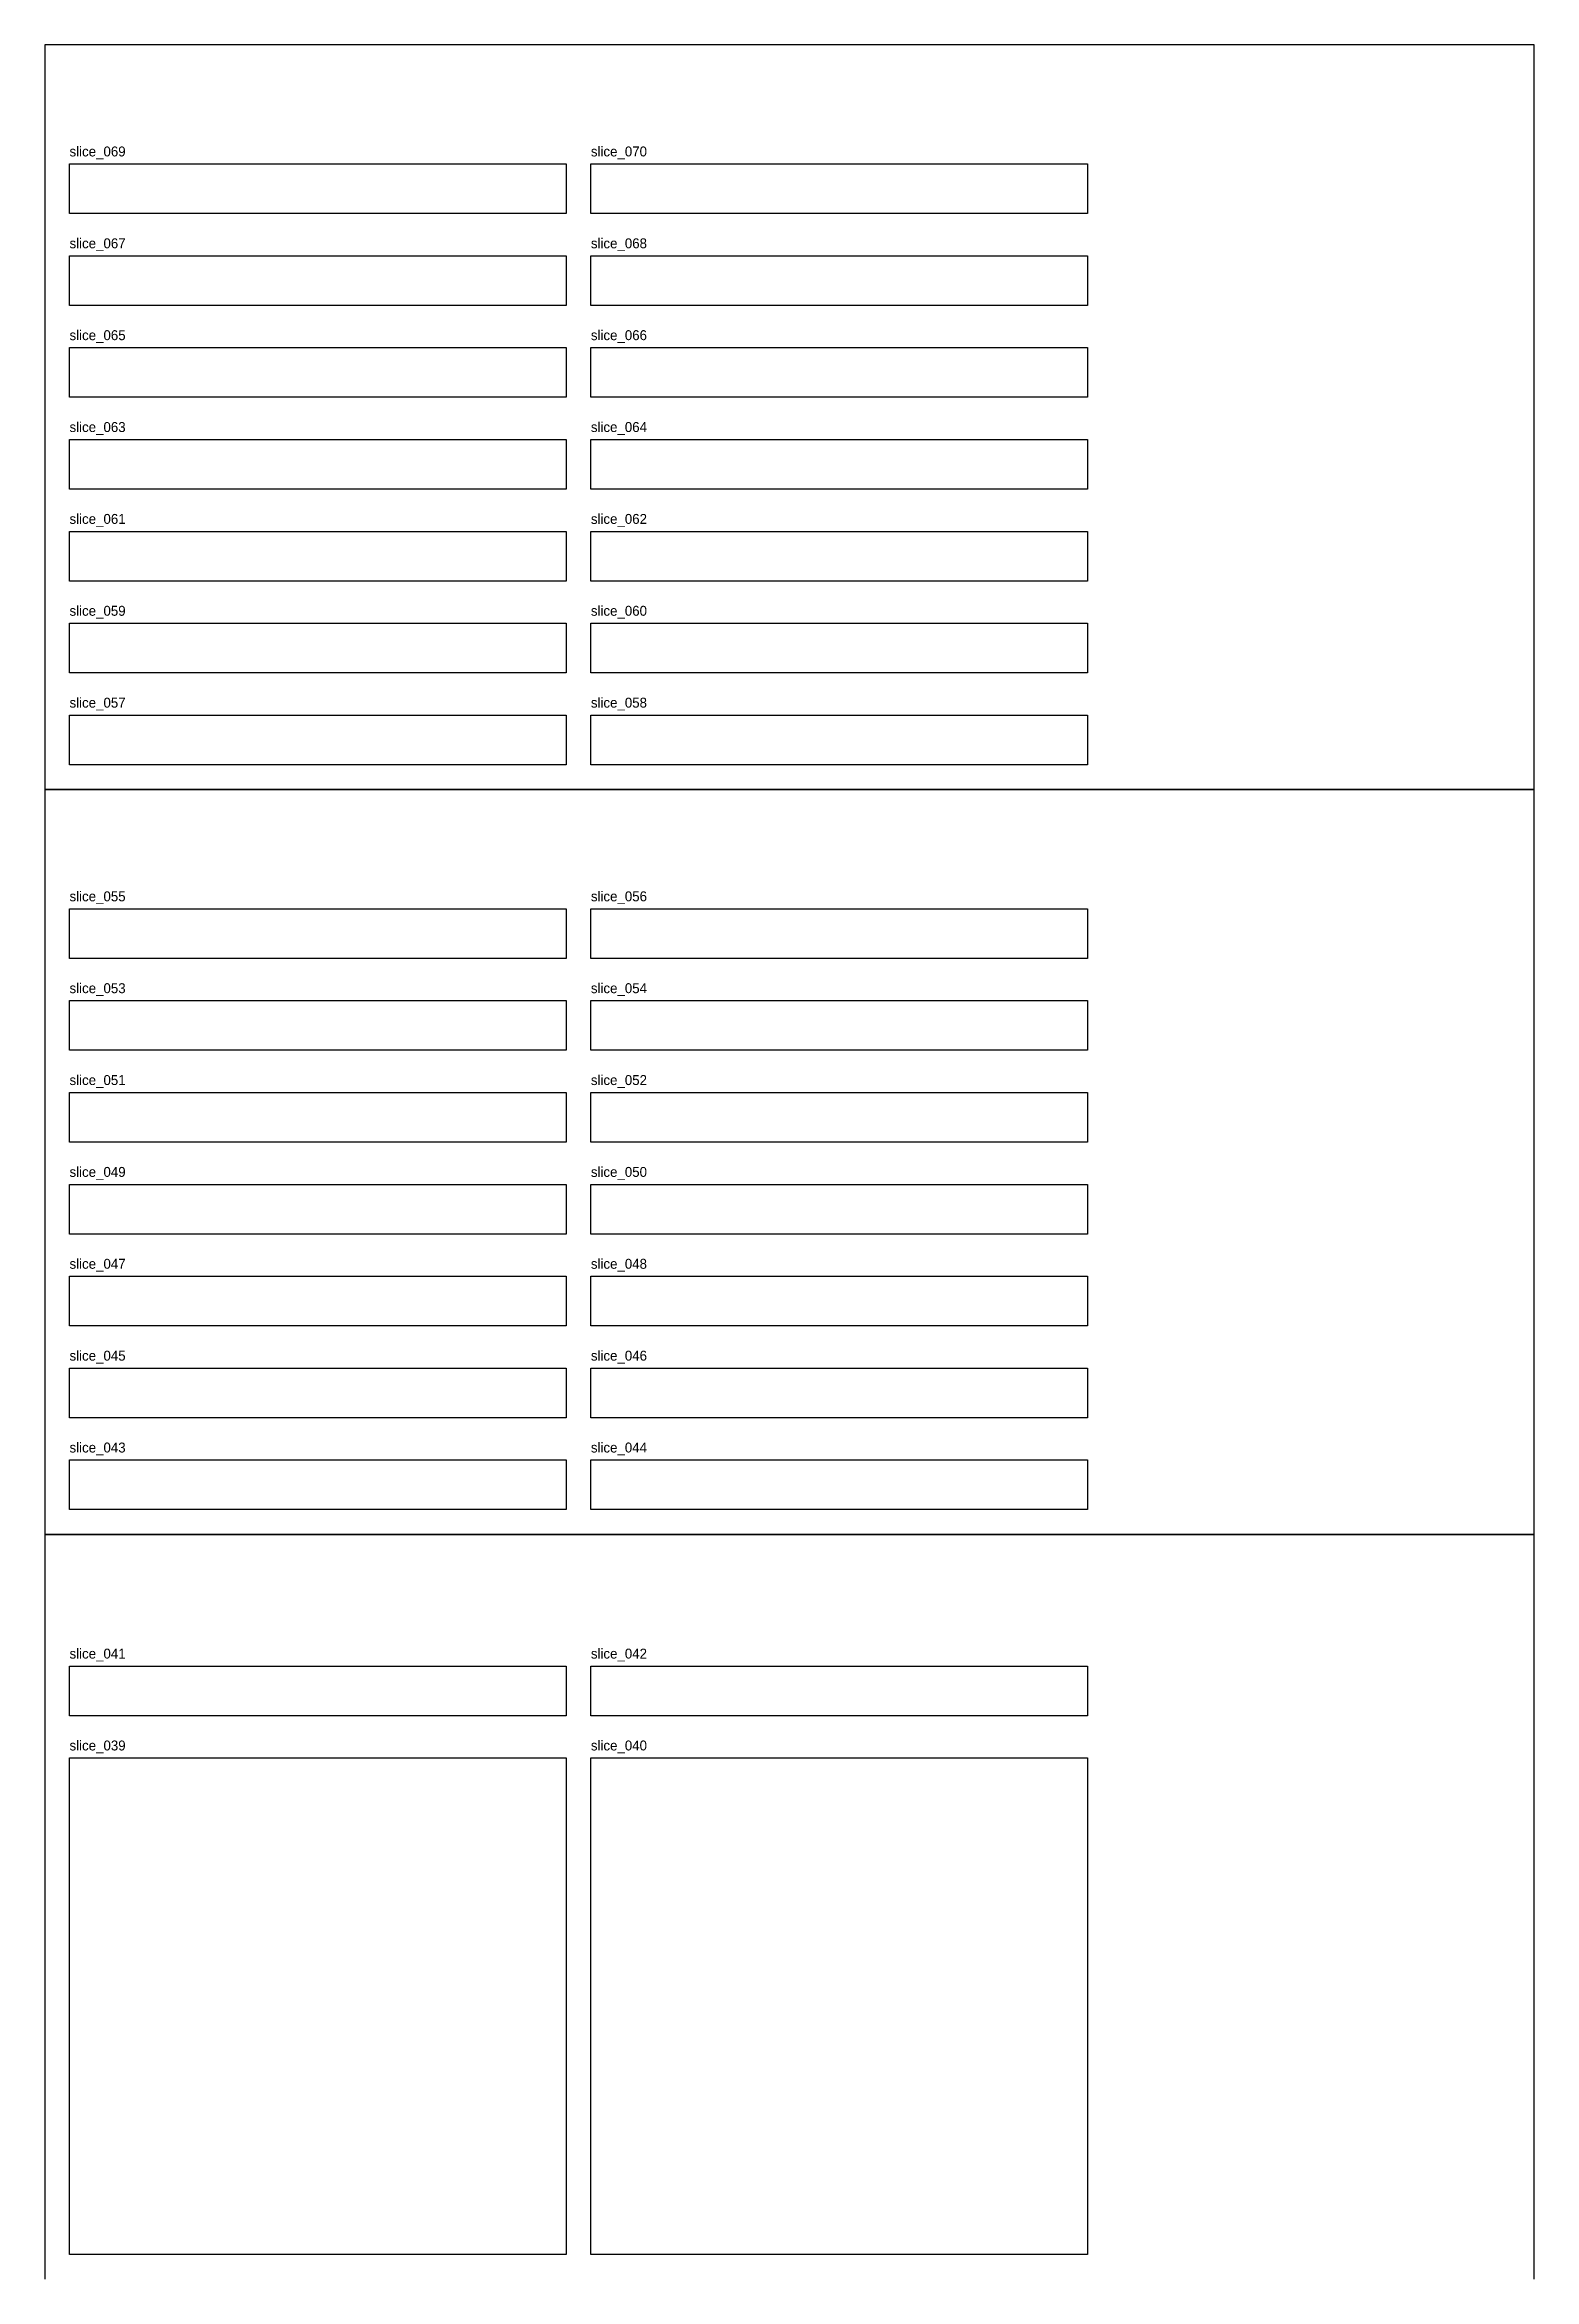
# Model space of a CAD drawing. Header units: metres. Extents: x 0 to 600, y 0 to 6600.
# Drawn here: x 0 to 600, y 5700 to 6600 of the extents above; entities that cross this region are included whole.
import ezdxf

# ---------------------------------------------------------------- set-up
doc = ezdxf.new("R2010")
doc.units = ezdxf.units.M

msp = doc.modelspace()

# ---------------------------------------------------------------- texts
at = {"layer": 'slice_039'}
msp.add_text('slice_039', height=4, dxfattribs=at).set_placement((10, 5913))
at = {"layer": 'slice_040'}
msp.add_text('slice_040', height=4, dxfattribs=at).set_placement((220, 5913))
at = {"layer": 'slice_041'}
msp.add_text('slice_041', height=4, dxfattribs=at).set_placement((10, 5950))
at = {"layer": 'slice_042'}
msp.add_text('slice_042', height=4, dxfattribs=at).set_placement((220, 5950))
at = {"layer": 'slice_043'}
msp.add_text('slice_043', height=4, dxfattribs=at).set_placement((10, 6033))
at = {"layer": 'slice_044'}
msp.add_text('slice_044', height=4, dxfattribs=at).set_placement((220, 6033))
at = {"layer": 'slice_045'}
msp.add_text('slice_045', height=4, dxfattribs=at).set_placement((10, 6070))
at = {"layer": 'slice_046'}
msp.add_text('slice_046', height=4, dxfattribs=at).set_placement((220, 6070))
at = {"layer": 'slice_047'}
msp.add_text('slice_047', height=4, dxfattribs=at).set_placement((10, 6107))
at = {"layer": 'slice_048'}
msp.add_text('slice_048', height=4, dxfattribs=at).set_placement((220, 6107))
at = {"layer": 'slice_049'}
msp.add_text('slice_049', height=4, dxfattribs=at).set_placement((10, 6144))
at = {"layer": 'slice_050'}
msp.add_text('slice_050', height=4, dxfattribs=at).set_placement((220, 6144))
at = {"layer": 'slice_051'}
msp.add_text('slice_051', height=4, dxfattribs=at).set_placement((10, 6181))
at = {"layer": 'slice_052'}
msp.add_text('slice_052', height=4, dxfattribs=at).set_placement((220, 6181))
at = {"layer": 'slice_053'}
msp.add_text('slice_053', height=4, dxfattribs=at).set_placement((10, 6218))
at = {"layer": 'slice_054'}
msp.add_text('slice_054', height=4, dxfattribs=at).set_placement((220, 6218))
at = {"layer": 'slice_055'}
msp.add_text('slice_055', height=4, dxfattribs=at).set_placement((10, 6255))
at = {"layer": 'slice_056'}
msp.add_text('slice_056', height=4, dxfattribs=at).set_placement((220, 6255))
at = {"layer": 'slice_057'}
msp.add_text('slice_057', height=4, dxfattribs=at).set_placement((10, 6333))
at = {"layer": 'slice_058'}
msp.add_text('slice_058', height=4, dxfattribs=at).set_placement((220, 6333))
at = {"layer": 'slice_059'}
msp.add_text('slice_059', height=4, dxfattribs=at).set_placement((10, 6370))
at = {"layer": 'slice_060'}
msp.add_text('slice_060', height=4, dxfattribs=at).set_placement((220, 6370))
at = {"layer": 'slice_061'}
msp.add_text('slice_061', height=4, dxfattribs=at).set_placement((10, 6407))
at = {"layer": 'slice_062'}
msp.add_text('slice_062', height=4, dxfattribs=at).set_placement((220, 6407))
at = {"layer": 'slice_063'}
msp.add_text('slice_063', height=4, dxfattribs=at).set_placement((10, 6444))
at = {"layer": 'slice_064'}
msp.add_text('slice_064', height=4, dxfattribs=at).set_placement((220, 6444))
at = {"layer": 'slice_065'}
msp.add_text('slice_065', height=4, dxfattribs=at).set_placement((10, 6481))
at = {"layer": 'slice_066'}
msp.add_text('slice_066', height=4, dxfattribs=at).set_placement((220, 6481))
at = {"layer": 'slice_067'}
msp.add_text('slice_067', height=4, dxfattribs=at).set_placement((10, 6518))
at = {"layer": 'slice_068'}
msp.add_text('slice_068', height=4, dxfattribs=at).set_placement((220, 6518))
at = {"layer": 'slice_069'}
msp.add_text('slice_069', height=4, dxfattribs=at).set_placement((10, 6555))
at = {"layer": 'slice_070'}
msp.add_text('slice_070', height=4, dxfattribs=at).set_placement((220, 6555))

# ---------------------------------------------------------------- linework, layer by layer
at = {"layer": 'sheet_boundary_20'}
for p, q in [((600, 6000), (0, 6000)), ((0, 6000), (0, 5700)), ((600, 5700), (600, 6000))]:
    msp.add_line(p, q, dxfattribs=at)
at = {"layer": 'sheet_boundary_21'}
for p, q in [((600, 6300), (0, 6300)), ((0, 6300), (0, 6000)), ((600, 6000), (600, 6300)), ((0, 6000), (600, 6000))]:
    msp.add_line(p, q, dxfattribs=at)
at = {"layer": 'sheet_boundary_22'}
for p, q in [((600, 6600), (0, 6600)), ((0, 6600), (0, 6300)), ((600, 6300), (600, 6600)), ((0, 6300), (600, 6300))]:
    msp.add_line(p, q, dxfattribs=at)
at = {"layer": 'slice_039'}
for p, q in [((10, 5710), (10, 5910)), ((10, 5910), (210, 5910)), ((210, 5910), (210, 5710)), ((210, 5710), (10, 5710))]:
    msp.add_line(p, q, dxfattribs=at)
at = {"layer": 'slice_040'}
for p, q in [((220, 5710), (220, 5910)), ((220, 5910), (420, 5910)), ((420, 5910), (420, 5710)), ((420, 5710), (220, 5710))]:
    msp.add_line(p, q, dxfattribs=at)
at = {"layer": 'slice_041'}
for p, q in [((10, 5927), (10, 5947)), ((10, 5947), (210, 5947)), ((210, 5947), (210, 5927)), ((210, 5927), (10, 5927))]:
    msp.add_line(p, q, dxfattribs=at)
at = {"layer": 'slice_042'}
for p, q in [((220, 5927), (220, 5947)), ((220, 5947), (420, 5947)), ((420, 5947), (420, 5927)), ((420, 5927), (220, 5927))]:
    msp.add_line(p, q, dxfattribs=at)
at = {"layer": 'slice_043'}
for p, q in [((10, 6010), (10, 6030)), ((10, 6030), (210, 6030)), ((210, 6030), (210, 6010)), ((210, 6010), (10, 6010))]:
    msp.add_line(p, q, dxfattribs=at)
at = {"layer": 'slice_044'}
for p, q in [((220, 6010), (220, 6030)), ((220, 6030), (420, 6030)), ((420, 6030), (420, 6010)), ((420, 6010), (220, 6010))]:
    msp.add_line(p, q, dxfattribs=at)
at = {"layer": 'slice_045'}
for p, q in [((10, 6047), (10, 6067)), ((10, 6067), (210, 6067)), ((210, 6067), (210, 6047)), ((210, 6047), (10, 6047))]:
    msp.add_line(p, q, dxfattribs=at)
at = {"layer": 'slice_046'}
for p, q in [((220, 6047), (220, 6067)), ((220, 6067), (420, 6067)), ((420, 6067), (420, 6047)), ((420, 6047), (220, 6047))]:
    msp.add_line(p, q, dxfattribs=at)
at = {"layer": 'slice_047'}
for p, q in [((10, 6084), (10, 6104)), ((10, 6104), (210, 6104)), ((210, 6104), (210, 6084)), ((210, 6084), (10, 6084))]:
    msp.add_line(p, q, dxfattribs=at)
at = {"layer": 'slice_048'}
for p, q in [((220, 6084), (220, 6104)), ((220, 6104), (420, 6104)), ((420, 6104), (420, 6084)), ((420, 6084), (220, 6084))]:
    msp.add_line(p, q, dxfattribs=at)
at = {"layer": 'slice_049'}
for p, q in [((10, 6121), (10, 6141)), ((10, 6141), (210, 6141)), ((210, 6141), (210, 6121)), ((210, 6121), (10, 6121))]:
    msp.add_line(p, q, dxfattribs=at)
at = {"layer": 'slice_050'}
for p, q in [((220, 6121), (220, 6141)), ((220, 6141), (420, 6141)), ((420, 6141), (420, 6121)), ((420, 6121), (220, 6121))]:
    msp.add_line(p, q, dxfattribs=at)
at = {"layer": 'slice_051'}
for p, q in [((10, 6158), (10, 6178)), ((10, 6178), (210, 6178)), ((210, 6178), (210, 6158)), ((210, 6158), (10, 6158))]:
    msp.add_line(p, q, dxfattribs=at)
at = {"layer": 'slice_052'}
for p, q in [((220, 6158), (220, 6178)), ((220, 6178), (420, 6178)), ((420, 6178), (420, 6158)), ((420, 6158), (220, 6158))]:
    msp.add_line(p, q, dxfattribs=at)
at = {"layer": 'slice_053'}
for p, q in [((10, 6195), (10, 6215)), ((10, 6215), (210, 6215)), ((210, 6215), (210, 6195)), ((210, 6195), (10, 6195))]:
    msp.add_line(p, q, dxfattribs=at)
at = {"layer": 'slice_054'}
for p, q in [((220, 6195), (220, 6215)), ((220, 6215), (420, 6215)), ((420, 6215), (420, 6195)), ((420, 6195), (220, 6195))]:
    msp.add_line(p, q, dxfattribs=at)
at = {"layer": 'slice_055'}
for p, q in [((10, 6232), (10, 6252)), ((10, 6252), (210, 6252)), ((210, 6252), (210, 6232)), ((210, 6232), (10, 6232))]:
    msp.add_line(p, q, dxfattribs=at)
at = {"layer": 'slice_056'}
for p, q in [((220, 6232), (220, 6252)), ((220, 6252), (420, 6252)), ((420, 6252), (420, 6232)), ((420, 6232), (220, 6232))]:
    msp.add_line(p, q, dxfattribs=at)
at = {"layer": 'slice_057'}
for p, q in [((10, 6310), (10, 6330)), ((10, 6330), (210, 6330)), ((210, 6330), (210, 6310)), ((210, 6310), (10, 6310))]:
    msp.add_line(p, q, dxfattribs=at)
at = {"layer": 'slice_058'}
for p, q in [((220, 6310), (220, 6330)), ((220, 6330), (420, 6330)), ((420, 6330), (420, 6310)), ((420, 6310), (220, 6310))]:
    msp.add_line(p, q, dxfattribs=at)
at = {"layer": 'slice_059'}
for p, q in [((10, 6347), (10, 6367)), ((10, 6367), (210, 6367)), ((210, 6367), (210, 6347)), ((210, 6347), (10, 6347))]:
    msp.add_line(p, q, dxfattribs=at)
at = {"layer": 'slice_060'}
for p, q in [((220, 6347), (220, 6367)), ((220, 6367), (420, 6367)), ((420, 6367), (420, 6347)), ((420, 6347), (220, 6347))]:
    msp.add_line(p, q, dxfattribs=at)
at = {"layer": 'slice_061'}
for p, q in [((10, 6384), (10, 6404)), ((10, 6404), (210, 6404)), ((210, 6404), (210, 6384)), ((210, 6384), (10, 6384))]:
    msp.add_line(p, q, dxfattribs=at)
at = {"layer": 'slice_062'}
for p, q in [((220, 6384), (220, 6404)), ((220, 6404), (420, 6404)), ((420, 6404), (420, 6384)), ((420, 6384), (220, 6384))]:
    msp.add_line(p, q, dxfattribs=at)
at = {"layer": 'slice_063'}
for p, q in [((10, 6421), (10, 6441)), ((10, 6441), (210, 6441)), ((210, 6441), (210, 6421)), ((210, 6421), (10, 6421))]:
    msp.add_line(p, q, dxfattribs=at)
at = {"layer": 'slice_064'}
for p, q in [((220, 6421), (220, 6441)), ((220, 6441), (420, 6441)), ((420, 6441), (420, 6421)), ((420, 6421), (220, 6421))]:
    msp.add_line(p, q, dxfattribs=at)
at = {"layer": 'slice_065'}
for p, q in [((10, 6458), (10, 6478)), ((10, 6478), (210, 6478)), ((210, 6478), (210, 6458)), ((210, 6458), (10, 6458))]:
    msp.add_line(p, q, dxfattribs=at)
at = {"layer": 'slice_066'}
for p, q in [((220, 6458), (220, 6478)), ((220, 6478), (420, 6478)), ((420, 6478), (420, 6458)), ((420, 6458), (220, 6458))]:
    msp.add_line(p, q, dxfattribs=at)
at = {"layer": 'slice_067'}
for p, q in [((10, 6495), (10, 6515)), ((10, 6515), (210, 6515)), ((210, 6515), (210, 6495)), ((210, 6495), (10, 6495))]:
    msp.add_line(p, q, dxfattribs=at)
at = {"layer": 'slice_068'}
for p, q in [((220, 6495), (220, 6515)), ((220, 6515), (420, 6515)), ((420, 6515), (420, 6495)), ((420, 6495), (220, 6495))]:
    msp.add_line(p, q, dxfattribs=at)
at = {"layer": 'slice_069'}
for p, q in [((10, 6532), (10, 6552)), ((10, 6552), (210, 6552)), ((210, 6552), (210, 6532)), ((210, 6532), (10, 6532))]:
    msp.add_line(p, q, dxfattribs=at)
at = {"layer": 'slice_070'}
for p, q in [((220, 6532), (220, 6552)), ((220, 6552), (420, 6552)), ((420, 6552), (420, 6532)), ((420, 6532), (220, 6532))]:
    msp.add_line(p, q, dxfattribs=at)

msp.set_redraw_order([(e.dxf.handle, doc.entitydb.next_handle()) for e in msp.query("TEXT MTEXT ATTDEF DIMENSION ARC_DIMENSION")])  # texts and dimensions are drawn at this point

doc.saveas('drawing.dxf')
